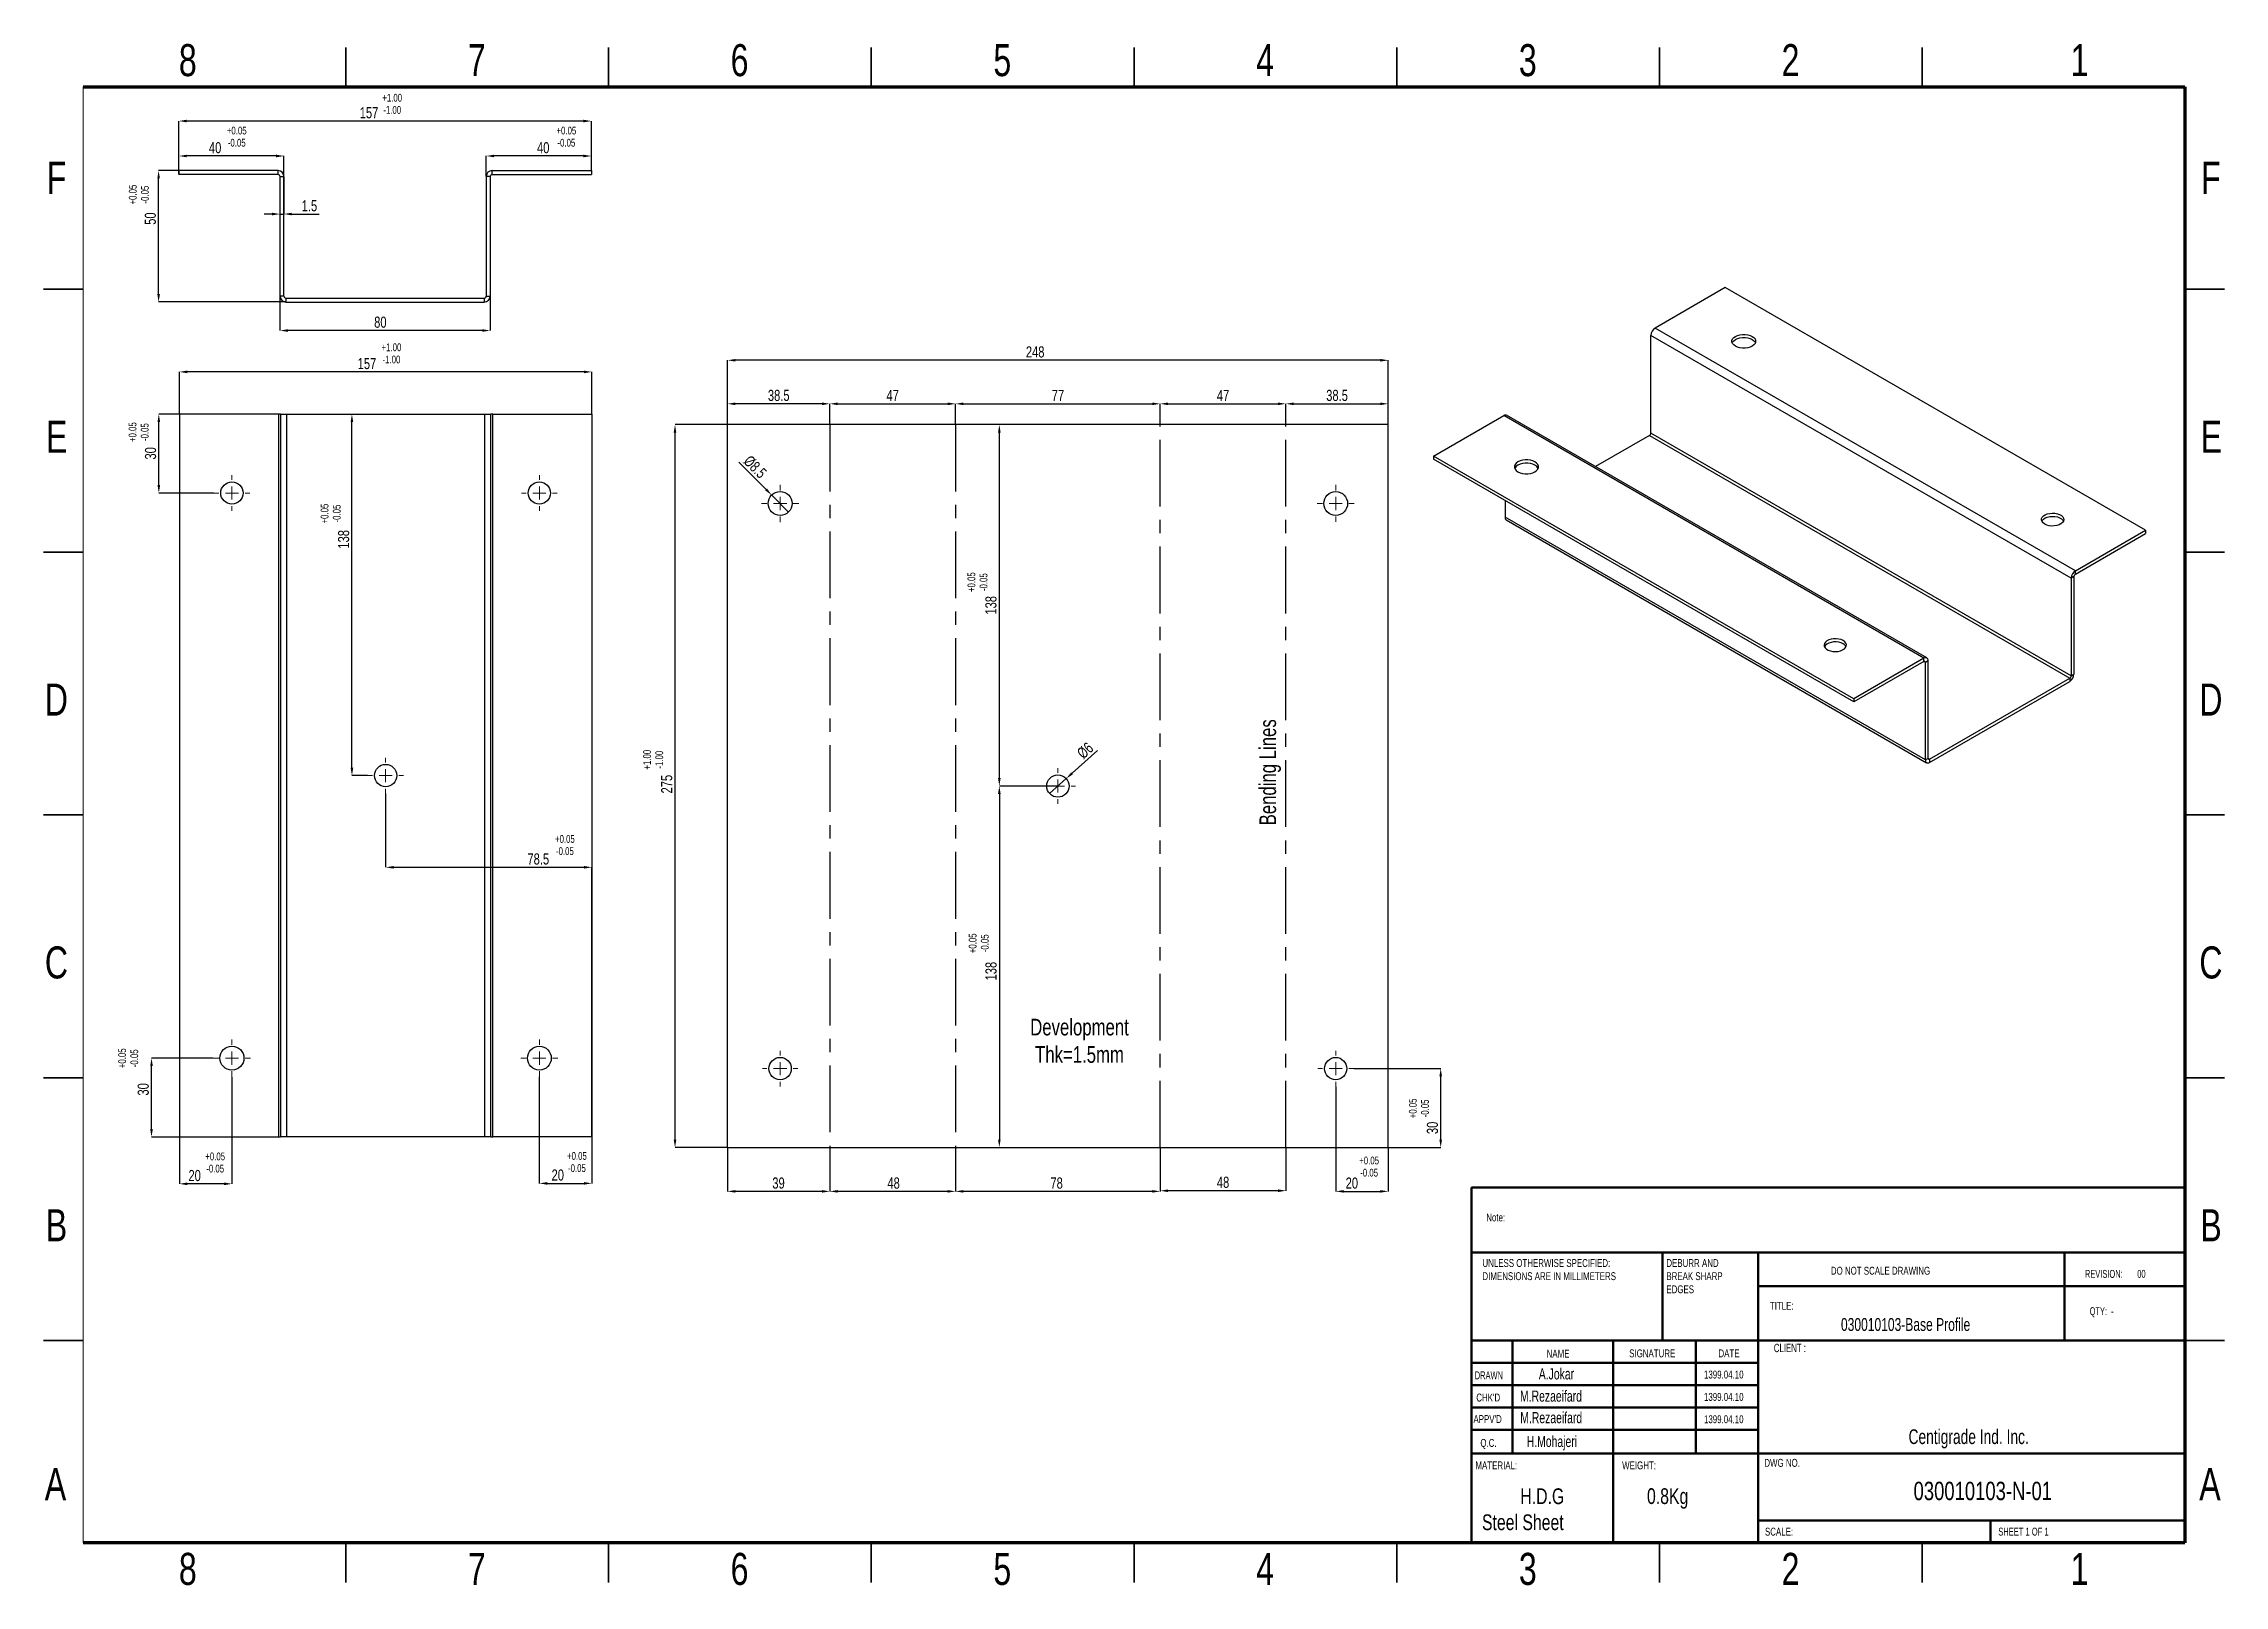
# Model space of a CAD drawing. Header units: millimetres. Extents: x 1784 to 2199, y 531 to 824.
import ezdxf

# ---------------------------------------------------------------- set-up
doc = ezdxf.new("R2010")
doc.units = ezdxf.units.MM
doc.linetypes.add('CENTERX2', pattern=[20.32, 12.7, -2.54, 2.54, -2.54])
doc.styles.add('SLDTEXTSTYLE0', font='TXT', dxfattribs={"width": 0.75})
doc.styles.add('SLDTEXTSTYLE1', font='TXT', dxfattribs={"width": 0.686449})
doc.styles.add('SLDTEXTSTYLE2', font='TXT', dxfattribs={"width": 0.652778})
doc.styles.add('SLDTEXTSTYLE3', font='TXT', dxfattribs={"width": 0.692308})
doc.styles.add('SLDTEXTSTYLE4', font='TXT', dxfattribs={"width": 0.7})
doc.styles.add('SLDTEXTSTYLE5', font='TXT', dxfattribs={"width": 0.678571})
doc.dimstyles.new('SLDDIMSTYLE16', dxfattribs={"dimtxt": 2.116667, "dimasz": 1.5, "dimexe": 0, "dimexo": 0.0625, "dimgap": 0.529167, "dimtad": 1, "dimdec": 6, "dimlfac": 2, "dimrnd": 1e-09, "dimzin": 12, "dimdsep": 46, "dimtxsty": 'SLDTEXTSTYLE0', "dimsah": 1, "dimcen": 0.09, "dimadec": 0, "dimazin": 3, "dimtfac": 1, "dimtdec": 1, "dimtmove": 0, "dimatfit": 0, "dimfxl": 1, "dimfrac": 2, "dimtolj": 1, "dimtzin": 12, "dimarcsym": 0})
doc.dimstyles.new('SLDDIMSTYLE17', dxfattribs={"dimtxt": 2.116667, "dimasz": 1.5, "dimexe": 0, "dimexo": 0.0625, "dimgap": 0.529167, "dimtad": 1, "dimdec": 6, "dimlfac": 2, "dimrnd": 1e-09, "dimzin": 12, "dimdsep": 46, "dimtxsty": 'SLDTEXTSTYLE0', "dimsah": 1, "dimcen": 0.09, "dimadec": 0, "dimazin": 3, "dimtfac": 1, "dimtdec": 1, "dimtofl": 0, "dimtmove": 0, "dimatfit": 3, "dimfxl": 1, "dimfrac": 2, "dimtolj": 1, "dimtzin": 12, "dimarcsym": 0})
doc.dimstyles.new('SLDDIMSTYLE18', dxfattribs={"dimtxt": 2.116667, "dimasz": 1.5, "dimexe": 0, "dimexo": 0.0625, "dimgap": 0.529167, "dimtad": 1, "dimdec": 1, "dimlfac": 2, "dimrnd": 1e-09, "dimzin": 12, "dimdsep": 46, "dimtxsty": 'SLDTEXTSTYLE0', "dimblk1": 'NONE', "dimsah": 1, "dimcen": 0, "dimadec": 0, "dimazin": 3, "dimtfac": 1, "dimtdec": 1, "dimtmove": 0, "dimatfit": 3, "dimldrblk": 'NONE', "dimfxl": 1, "dimfrac": 2, "dimtolj": 1, "dimtzin": 12, "dimarcsym": 0})
doc.dimstyles.new('SLDDIMSTYLE19', dxfattribs={"dimtxt": 2.116667, "dimasz": 1.5, "dimexe": 0, "dimexo": 0.0625, "dimgap": 0.529167, "dimtad": 1, "dimdec": 0, "dimlfac": 2, "dimrnd": 1e-09, "dimzin": 12, "dimdsep": 46, "dimtxsty": 'SLDTEXTSTYLE0', "dimblk1": 'NONE', "dimsah": 1, "dimcen": 0, "dimadec": 0, "dimazin": 3, "dimtfac": 1, "dimtdec": 0, "dimtmove": 0, "dimatfit": 3, "dimldrblk": 'NONE', "dimfxl": 1, "dimfrac": 2, "dimtolj": 1, "dimtzin": 12, "dimarcsym": 0})
doc.dimstyles.new('SLDDIMSTYLE8', dxfattribs={"dimtxt": 2.116667, "dimasz": 1.5, "dimexe": 0, "dimexo": 0.0625, "dimgap": 0.529167, "dimtad": 1, "dimdec": 0, "dimlfac": 2, "dimrnd": 1e-09, "dimzin": 12, "dimdsep": 46, "dimtxsty": 'SLDTEXTSTYLE0', "dimsah": 1, "dimcen": 0.09, "dimadec": 0, "dimazin": 3, "dimtfac": 1, "dimtdec": 0, "dimtofl": 0, "dimtmove": 0, "dimatfit": 3, "dimfxl": 1, "dimfrac": 2, "dimtolj": 1, "dimtzin": 12, "dimarcsym": 0})
doc.dimstyles.new('SLDDIMSTYLE9', dxfattribs={"dimtxt": 2.116667, "dimasz": 1.5, "dimexe": 0, "dimexo": 0.0625, "dimgap": 0.529167, "dimtad": 1, "dimdec": 0, "dimlfac": 2, "dimrnd": 1e-09, "dimzin": 12, "dimdsep": 46, "dimtxsty": 'SLDTEXTSTYLE0', "dimsah": 1, "dimcen": 0.09, "dimadec": 0, "dimazin": 3, "dimtfac": 1, "dimtdec": 0, "dimtmove": 0, "dimatfit": 0, "dimfxl": 1, "dimfrac": 2, "dimtolj": 1, "dimtzin": 12, "dimarcsym": 0})

msp = doc.modelspace()

# ---------------------------------------------------------------- texts
at = {"color": 7, "linetype": 'Continuous', "lineweight": 0}
for s, insert, char_height, attachment_point, style in [('8', (1811.9250337, 824.33391755), 6.096, 2, 'SLDTEXTSTYLE0'), ('7', (1866.9250337, 824.33391755), 6.096, 2, 'SLDTEXTSTYLE0'), ('6', (1916.9250337, 824.33391755), 6.096, 2, 'SLDTEXTSTYLE0'), ('5', (1966.9250337, 824.33391755), 6.096, 2, 'SLDTEXTSTYLE0'), ('4', (2016.9250337, 824.33391755), 6.096, 2, 'SLDTEXTSTYLE0'), ('3', (2066.9250337, 824.33391755), 6.096, 2, 'SLDTEXTSTYLE0'), ('2', (2116.9250337, 824.33391755), 6.096, 2, 'SLDTEXTSTYLE0'), ('1', (2171.9250337, 824.33391755), 6.096, 2, 'SLDTEXTSTYLE0'), ('F', (1786.92291705, 801.94591755), 6.096, 2, 'SLDTEXTSTYLE0'), ('F', (2196.92291705, 801.94591755), 6.096, 2, 'SLDTEXTSTYLE0'), ('E', (1786.99700025, 752.69591755), 6.096, 2, 'SLDTEXTSTYLE0'), ('E', (2196.99700025, 752.69591755), 6.096, 2, 'SLDTEXTSTYLE0'), ('D', (1786.91656706, 702.69591755), 6.096, 2, 'SLDTEXTSTYLE0'), ('D', (2196.91656706, 702.69591755), 6.096, 2, 'SLDTEXTSTYLE0'), ('C', (1786.92291703, 652.69591755), 6.096, 2, 'SLDTEXTSTYLE0'), ('C', (2196.92291703, 652.69591755), 6.096, 2, 'SLDTEXTSTYLE0'), ('B', (1786.93985025, 602.69591755), 6.096, 2, 'SLDTEXTSTYLE0'), ('Note:', (2059.01869711, 601.8865262), 1.5, 1, 'SLDTEXTSTYLE0'), ('B', (2196.93985025, 602.69591755), 6.096, 2, 'SLDTEXTSTYLE0'), ('DO NOT SCALE DRAWING', (2124.60105755, 591.75322072), 1.5, 1, 'SLDTEXTSTYLE0'), ('REVISION:       00', (2172.94130695, 591.15500047), 1.5, 1, 'SLDTEXTSTYLE2'), ('TITLE:', (2112.99748538, 585.08586176), 1.5, 1, 'SLDTEXTSTYLE0'), ('030010103-Base Profile', (2126.5202198, 582.00298644), 2.45, 1, 'SLDTEXTSTYLE4'), ('QTY:  -', (2173.86220538, 584.0563487), 1.5, 1, 'SLDTEXTSTYLE5'), ('CLIENT :', (2113.74593218, 577.10549603), 1.5875, 1, 'SLDTEXTSTYLE4'), ('NAME', (2070.50865624, 575.97170978), 1.5, 1, 'SLDTEXTSTYLE0'), ('SIGNATURE', (2086.22000459, 576.03198353), 1.5, 1, 'SLDTEXTSTYLE0'), ('DATE', (2103.20424279, 576.03198353), 1.5, 1, 'SLDTEXTSTYLE0'), ('DRAWN', (2056.82977992, 571.85500847), 1.5, 1, 'SLDTEXTSTYLE1'), ('A.Jokar', (2069.01965515, 572.43943977), 2.116666667, 1, 'SLDTEXTSTYLE4'), ('1399.04.10', (2100.45502419, 572.00104221), 1.5, 1, 'SLDTEXTSTYLE0'), ("CHK'D", (2057.12563922, 567.63208017), 1.5, 1, 'SLDTEXTSTYLE0'), ('M.Rezaeifard', (2065.44355306, 568.21651147), 2.1166666667, 1, 'SLDTEXTSTYLE4'), ('1399.04.10', (2100.45502419, 567.75104221), 1.5, 1, 'SLDTEXTSTYLE0'), ("APPV'D", (2056.58813943, 563.53609377), 1.5, 1, 'SLDTEXTSTYLE0'), ('M.Rezaeifard', (2065.48795748, 564.12052508), 2.1166666667, 1, 'SLDTEXTSTYLE4'), ('1399.04.10', (2100.45502419, 563.50104221), 1.5, 1, 'SLDTEXTSTYLE0'), ('Centigrade Ind. Inc.', (2139.38729776, 560.83100708), 2.8, 1, 'SLDTEXTSTYLE4'), ('Q.C.', (2057.90181114, 558.99586298), 1.5, 1, 'SLDTEXTSTYLE0'), ('H.Mohajeri', (2066.72071983, 559.58029428), 2.116666667, 1, 'SLDTEXTSTYLE4'), ('A', (1786.74300037, 553.44591755), 6.096, 2, 'SLDTEXTSTYLE0'), ('MATERIAL:', (2056.96165466, 554.72488928), 1.5, 1, 'SLDTEXTSTYLE0'), ('WEIGHT:', (2084.88002362, 554.72347347), 1.4986, 1, 'SLDTEXTSTYLE0'), ('DWG NO.', (2111.93941924, 555.20628344), 1.5, 1, 'SLDTEXTSTYLE0'), ('A', (2196.74300037, 553.44591755), 6.096, 2, 'SLDTEXTSTYLE0'), ('H.D.G', (2065.51039995, 549.6068264), 2.9972, 1, 'SLDTEXTSTYLE0'), ('0.8Kg', (2089.61265454, 549.62623028), 2.9972, 1, 'SLDTEXTSTYLE0'), ('030010103-N-01', (2140.33635933, 550.86026996), 3.5, 1, 'SLDTEXTSTYLE0'), ('Steel Sheet', (2058.21130014, 544.6540593), 2.9972, 1, 'SLDTEXTSTYLE0'), ('SCALE:', (2112.06038314, 542.12031442), 1.5, 1, 'SLDTEXTSTYLE0'), ('SHEET 1 OF 1 ', (2156.46471145, 542.12031442), 1.5, 1, 'SLDTEXTSTYLE3'), ('8', (1811.9250337, 537.33391755), 6.096, 2, 'SLDTEXTSTYLE0'), ('7', (1866.9250337, 537.33391755), 6.096, 2, 'SLDTEXTSTYLE0'), ('6', (1916.9250337, 537.33391755), 6.096, 2, 'SLDTEXTSTYLE0'), ('5', (1966.9250337, 537.33391755), 6.096, 2, 'SLDTEXTSTYLE0'), ('4', (2016.9250337, 537.33391755), 6.096, 2, 'SLDTEXTSTYLE0'), ('3', (2066.9250337, 537.33391755), 6.096, 2, 'SLDTEXTSTYLE0'), ('2', (2116.9250337, 537.33391755), 6.096, 2, 'SLDTEXTSTYLE0'), ('1', (2171.9250337, 537.33391755), 6.096, 2, 'SLDTEXTSTYLE0')]:
    msp.add_mtext(s, dxfattribs=dict(at, insert=insert, char_height=char_height, attachment_point=attachment_point, style=style))
at = {"color": 7, "linetype": 'Continuous', "lineweight": 18, "attachment_point": 2, "style": 'SLDTEXTSTYLE0'}
for s, insert, char_height in [('\\A1;+1.00', (1850.82595611, 814.87182571), 1.481666667), ('\\A1;-1.00', (1850.82595611, 812.55837911), 1.481666667), ('\\A1;+0.05', (1821.23699539, 808.630309), 1.481666667), ('\\A1;-0.05', (1821.23699539, 806.31686241), 1.481666667), ('\\A1;+0.05', (1883.96721038, 808.630309), 1.481666667), ('\\A1;-0.05', (1883.96721038, 806.31686241), 1.481666667), ('\\A1;+1.00', (1850.6846898, 767.40492004), 1.481666667), ('\\A1;-1.00', (1850.6846898, 765.09147345), 1.481666667), ('\\A1;+0.05', (1883.68845978, 673.87837814), 1.481666667), ('\\A1;-0.05', (1883.68845978, 671.56493154), 1.481666667), ('\\A1;Development ', (1981.61856566, 638.93780782), 3.175), ('\\A1;Thk=1.5mm', (1981.61856566, 633.72507748), 3.175), ('\\A1;+0.05', (1817.13701492, 613.48796643), 1.481666667), ('\\A1;-0.05', (1817.13701492, 611.17451983), 1.481666667), ('\\A1;+0.05', (1885.97688634, 613.57998824), 1.481666667), ('\\A1;-0.05', (1885.97688634, 611.26654165), 1.481666667), ('\\A1;+0.05', (2036.72935654, 612.71259024), 1.481666667), ('\\A1;-0.05', (2036.72935654, 610.39914365), 1.481666667)]:
    msp.add_mtext(s, dxfattribs=dict(at, insert=insert, char_height=char_height))
at = {"color": 7, "linetype": 'Continuous', "lineweight": 18, "attachment_point": 2, "rotation": 90, "style": 'SLDTEXTSTYLE0'}
for s, insert, char_height in [('\\A1;+0.05', (1800.70654452, 795.70522229), 1.481666667), ('\\A1;-0.05', (1803.01999111, 795.70522229), 1.481666667), ('\\A1;+0.05', (1800.66870964, 750.52160698), 1.481666667), ('\\A1;-0.05', (1802.98215623, 750.52160698), 1.481666667), ('\\A1;+0.05', (1837.21205862, 735.03081648), 1.481666667), ('\\A1;-0.05', (1839.52550521, 735.03081648), 1.481666667), ('\\A1;+0.05', (1960.29996685, 721.98143612), 1.481666667), ('\\A1;-0.05', (1962.61341344, 721.98143612), 1.481666667), ('\\A1;Bending Lines', (2015.84529024, 685.81312179), 3.175), ('\\A1;+1.00', (1898.58347685, 688.2126135), 1.481666667), ('\\A1;-1.00', (1900.89692344, 688.2126135), 1.481666667), ('\\A1;+0.05', (1960.53852918, 653.28564838), 1.481666667), ('\\A1;-0.05', (1962.85197577, 653.28564838), 1.481666667), ('\\A1;+0.05', (1798.68413358, 631.41483342), 1.481666667), ('\\A1;-0.05', (1800.99758017, 631.41483342), 1.481666667), ('\\A1;+0.05', (2044.30612777, 621.8795907), 1.481666667), ('\\A1;-0.05', (2046.61957436, 621.8795907), 1.481666667)]:
    msp.add_mtext(s, dxfattribs=dict(at, insert=insert, char_height=char_height))

# ---------------------------------------------------------------- blocks, each defined once
blk = doc.blocks.new('*D37')
at = {"color": 0, "linetype": 'Continuous', "lineweight": -2, "transparency": 16777216}
for p, q in [((1810.22, 799.59), (1810.22, 809.7)), ((1887.22, 809.7), (1811.72, 809.7)), ((1888.72, 800.34), (1888.72, 809.7))]:
    blk.add_line(p, q, dxfattribs=at)
at = {"color": 0, "linetype": 'Continuous', "transparency": 16777216}
for points in [[(1811.72, 809.95), (1811.72, 809.45), (1810.22, 809.7)], [(1887.22, 809.95), (1887.22, 809.45), (1888.72, 809.7)]]:
    blk.add_solid(points, dxfattribs=at)
at = {"layer": 'Defpoints', "color": 0, "linetype": 'Continuous', "transparency": 16777216}
for p in [(1810.22, 809.7), (1810.22, 799.53), (1888.72, 800.28)]:
    blk.add_point(p, dxfattribs=at)
at = {"color": 0, "linetype": 'Continuous', "lineweight": 18, "transparency": 16777216, "insert": (1846.41, 812.34), "char_height": 2.117, "attachment_point": 2, "style": 'SLDTEXTSTYLE0'}
blk.add_mtext('\\A1;157', dxfattribs=at)
blk = doc.blocks.new('*D38')
at = {"color": 0, "linetype": 'Continuous', "lineweight": -2, "transparency": 16777216}
for p, q in [((1810.22, 800.34), (1810.22, 803.05)), ((1828.72, 803.05), (1811.72, 803.05)), ((1830.22, 799.22), (1830.22, 803.05))]:
    blk.add_line(p, q, dxfattribs=at)
at = {"color": 0, "linetype": 'Continuous', "transparency": 16777216}
for points in [[(1811.72, 803.3), (1811.72, 802.8), (1810.22, 803.05)], [(1828.72, 803.3), (1828.72, 802.8), (1830.22, 803.05)]]:
    blk.add_solid(points, dxfattribs=at)
at = {"layer": 'Defpoints', "color": 0, "linetype": 'Continuous', "transparency": 16777216}
for p in [(1810.22, 803.05), (1810.22, 800.28), (1830.22, 799.16)]:
    blk.add_point(p, dxfattribs=at)
at = {"color": 0, "linetype": 'Continuous', "lineweight": 18, "transparency": 16777216, "insert": (1817.12, 805.69), "char_height": 2.117, "attachment_point": 2, "style": 'SLDTEXTSTYLE0'}
blk.add_mtext('\\A1;40', dxfattribs=at)
blk = doc.blocks.new('*D39')
at = {"color": 0, "linetype": 'Continuous', "lineweight": -2, "transparency": 16777216}
for p, q in [((1868.72, 799.22), (1868.72, 803.05)), ((1887.22, 803.05), (1870.22, 803.05)), ((1888.72, 800.34), (1888.72, 803.05))]:
    blk.add_line(p, q, dxfattribs=at)
at = {"color": 0, "linetype": 'Continuous', "transparency": 16777216}
for points in [[(1870.22, 803.3), (1870.22, 802.8), (1868.72, 803.05)], [(1887.22, 803.3), (1887.22, 802.8), (1888.72, 803.05)]]:
    blk.add_solid(points, dxfattribs=at)
at = {"layer": 'Defpoints', "color": 0, "linetype": 'Continuous', "transparency": 16777216}
for p in [(1868.72, 803.05), (1868.72, 799.16), (1888.72, 800.28)]:
    blk.add_point(p, dxfattribs=at)
at = {"color": 0, "linetype": 'Continuous', "lineweight": 18, "transparency": 16777216, "insert": (1879.56, 805.69), "char_height": 2.117, "attachment_point": 2, "style": 'SLDTEXTSTYLE0'}
blk.add_mtext('\\A1;40', dxfattribs=at)
blk = doc.blocks.new('*D40')
at = {"color": 0, "linetype": 'Continuous', "lineweight": -2, "transparency": 16777216}
for p, q in [((1829.47, 776.33), (1829.47, 769.85)), ((1869.47, 776.33), (1869.47, 769.85)), ((1867.97, 769.85), (1830.97, 769.85))]:
    blk.add_line(p, q, dxfattribs=at)
at = {"color": 0, "linetype": 'Continuous', "transparency": 16777216}
for points in [[(1830.97, 770.1), (1830.97, 769.6), (1829.47, 769.85)], [(1867.97, 770.1), (1867.97, 769.6), (1869.47, 769.85)]]:
    blk.add_solid(points, dxfattribs=at)
at = {"layer": 'Defpoints', "color": 0, "linetype": 'Continuous', "transparency": 16777216}
for p in [(1829.47, 776.4), (1869.47, 776.4), (1829.47, 769.85)]:
    blk.add_point(p, dxfattribs=at)
at = {"color": 0, "linetype": 'Continuous', "lineweight": 18, "transparency": 16777216, "insert": (1848.57, 772.5), "char_height": 2.117, "attachment_point": 2, "style": 'SLDTEXTSTYLE0'}
blk.add_mtext('\\A1;80', dxfattribs=at)
blk = doc.blocks.new('*D41')
at = {"color": 0, "linetype": 'Continuous', "lineweight": -2, "transparency": 16777216}
for p, q in [((1810.16, 800.28), (1806.37, 800.28)), ((1806.37, 776.78), (1806.37, 798.78)), ((1830.53, 775.28), (1806.37, 775.28))]:
    blk.add_line(p, q, dxfattribs=at)
at = {"color": 0, "linetype": 'Continuous', "transparency": 16777216}
for points in [[(1806.12, 798.78), (1806.62, 798.78), (1806.37, 800.28)], [(1806.12, 776.78), (1806.62, 776.78), (1806.37, 775.28)]]:
    blk.add_solid(points, dxfattribs=at)
at = {"layer": 'Defpoints', "color": 0, "linetype": 'Continuous', "transparency": 16777216}
for p in [(1806.37, 800.28), (1810.22, 800.28), (1830.59, 775.28)]:
    blk.add_point(p, dxfattribs=at)
at = {"color": 0, "linetype": 'Continuous', "lineweight": 18, "transparency": 16777216, "insert": (1803.73, 791.14), "char_height": 2.117, "attachment_point": 2, "rotation": 90, "style": 'SLDTEXTSTYLE0'}
blk.add_mtext('\\A1;50', dxfattribs=at)
blk = doc.blocks.new('*D42')
at = {"color": 0, "linetype": 'Continuous', "lineweight": -2, "transparency": 16777216}
for p, q in [((1829.47, 799.1), (1829.47, 792.01)), ((1830.22, 799.1), (1830.22, 792.01)), ((1827.97, 792.01), (1826.47, 792.01)), ((1829.47, 792.01), (1830.22, 792.01)), ((1831.72, 792.01), (1836.93, 792.01))]:
    blk.add_line(p, q, dxfattribs=at)
at = {"color": 0, "linetype": 'Continuous', "transparency": 16777216}
for points in [[(1827.97, 792.26), (1827.97, 791.76), (1829.47, 792.01)], [(1831.72, 792.26), (1831.72, 791.76), (1830.22, 792.01)]]:
    blk.add_solid(points, dxfattribs=at)
at = {"layer": 'Defpoints', "color": 0, "linetype": 'Continuous', "transparency": 16777216}
for p in [(1829.47, 799.16), (1830.22, 799.16), (1829.47, 792.01)]:
    blk.add_point(p, dxfattribs=at)
at = {"color": 0, "linetype": 'Continuous', "lineweight": 18, "transparency": 16777216, "insert": (1835.07, 794.65), "char_height": 2.117, "attachment_point": 2, "style": 'SLDTEXTSTYLE0'}
blk.add_mtext('\\A1;1.5', dxfattribs=at)
blk = doc.blocks.new('*D43')
at = {"color": 0, "linetype": 'Continuous', "lineweight": -2, "transparency": 16777216}
for p, q in [((1810.32, 754.01), (1810.32, 761.98)), ((1887.32, 761.98), (1811.82, 761.98)), ((1888.82, 754.01), (1888.82, 761.98))]:
    blk.add_line(p, q, dxfattribs=at)
at = {"color": 0, "linetype": 'Continuous', "transparency": 16777216}
for points in [[(1811.82, 762.23), (1811.82, 761.73), (1810.32, 761.98)], [(1887.32, 762.23), (1887.32, 761.73), (1888.82, 761.98)]]:
    blk.add_solid(points, dxfattribs=at)
at = {"layer": 'Defpoints', "color": 0, "linetype": 'Continuous', "transparency": 16777216}
for p in [(1810.32, 761.98), (1810.32, 753.94), (1888.82, 753.94)]:
    blk.add_point(p, dxfattribs=at)
at = {"color": 0, "linetype": 'Continuous', "lineweight": 18, "transparency": 16777216, "insert": (1846.02, 764.63), "char_height": 2.117, "attachment_point": 2, "style": 'SLDTEXTSTYLE0'}
blk.add_mtext('\\A1;157', dxfattribs=at)
blk = doc.blocks.new('*D44')
at = {"color": 0, "linetype": 'Continuous', "lineweight": -2, "transparency": 16777216}
for p, q in [((1810.26, 753.94), (1806.41, 753.94)), ((1806.41, 740.44), (1806.41, 752.44)), ((1816.89, 738.94), (1806.41, 738.94))]:
    blk.add_line(p, q, dxfattribs=at)
at = {"color": 0, "linetype": 'Continuous', "transparency": 16777216}
for points in [[(1806.16, 752.44), (1806.66, 752.44), (1806.41, 753.94)], [(1806.16, 740.44), (1806.66, 740.44), (1806.41, 738.94)]]:
    blk.add_solid(points, dxfattribs=at)
at = {"layer": 'Defpoints', "color": 0, "linetype": 'Continuous', "transparency": 16777216}
for p in [(1806.41, 753.94), (1810.32, 753.94), (1816.95, 738.94)]:
    blk.add_point(p, dxfattribs=at)
at = {"color": 0, "linetype": 'Continuous', "lineweight": 18, "transparency": 16777216, "insert": (1803.77, 746.49), "char_height": 2.117, "attachment_point": 2, "rotation": 90, "style": 'SLDTEXTSTYLE0'}
blk.add_mtext('\\A1;30', dxfattribs=at)
blk = doc.blocks.new('*D45')
at = {"color": 0, "linetype": 'Continuous', "lineweight": -2, "transparency": 16777216}
for p, q in [((1816.72, 631.44), (1805.02, 631.44)), ((1805.02, 617.94), (1805.02, 629.94)), ((1810.26, 616.44), (1805.02, 616.44))]:
    blk.add_line(p, q, dxfattribs=at)
at = {"color": 0, "linetype": 'Continuous', "transparency": 16777216}
for points in [[(1804.77, 629.94), (1805.27, 629.94), (1805.02, 631.44)], [(1804.77, 617.94), (1805.27, 617.94), (1805.02, 616.44)]]:
    blk.add_solid(points, dxfattribs=at)
at = {"layer": 'Defpoints', "color": 0, "linetype": 'Continuous', "transparency": 16777216}
for p in [(1805.02, 631.44), (1816.78, 631.44), (1810.32, 616.44)]:
    blk.add_point(p, dxfattribs=at)
at = {"color": 0, "linetype": 'Continuous', "lineweight": 18, "transparency": 16777216, "insert": (1802.38, 625.5), "char_height": 2.117, "attachment_point": 2, "rotation": 90, "style": 'SLDTEXTSTYLE0'}
blk.add_mtext('\\A1;30', dxfattribs=at)
blk = doc.blocks.new('*D46')
at = {"color": 0, "linetype": 'Continuous', "lineweight": -2, "transparency": 16777216}
for p, q in [((1820.32, 627.84), (1820.32, 607.53)), ((1810.32, 616.38), (1810.32, 607.53)), ((1818.82, 607.53), (1811.82, 607.53))]:
    blk.add_line(p, q, dxfattribs=at)
at = {"color": 0, "linetype": 'Continuous', "transparency": 16777216}
for points in [[(1811.82, 607.78), (1811.82, 607.28), (1810.32, 607.53)], [(1818.82, 607.78), (1818.82, 607.28), (1820.32, 607.53)]]:
    blk.add_solid(points, dxfattribs=at)
at = {"layer": 'Defpoints', "color": 0, "linetype": 'Continuous', "transparency": 16777216}
for p in [(1820.32, 627.9), (1810.32, 616.44), (1810.32, 607.53)]:
    blk.add_point(p, dxfattribs=at)
at = {"color": 0, "linetype": 'Continuous', "lineweight": 18, "transparency": 16777216, "insert": (1813.23, 610.17), "char_height": 2.117, "attachment_point": 2, "style": 'SLDTEXTSTYLE0'}
blk.add_mtext('\\A1;20', dxfattribs=at)
blk = doc.blocks.new('*D47')
at = {"color": 0, "linetype": 'Continuous', "lineweight": -2, "transparency": 16777216}
for p, q in [((1878.82, 627.86), (1878.82, 607.62)), ((1888.82, 616.38), (1888.82, 607.62)), ((1880.32, 607.62), (1887.32, 607.62))]:
    blk.add_line(p, q, dxfattribs=at)
at = {"color": 0, "linetype": 'Continuous', "transparency": 16777216}
for points in [[(1880.32, 607.87), (1880.32, 607.37), (1878.82, 607.62)], [(1887.32, 607.87), (1887.32, 607.37), (1888.82, 607.62)]]:
    blk.add_solid(points, dxfattribs=at)
at = {"layer": 'Defpoints', "color": 0, "linetype": 'Continuous', "transparency": 16777216}
for p in [(1878.82, 627.93), (1888.82, 616.44), (1888.82, 607.62)]:
    blk.add_point(p, dxfattribs=at)
at = {"color": 0, "linetype": 'Continuous', "lineweight": 18, "transparency": 16777216, "insert": (1882.33, 610.27), "char_height": 2.117, "attachment_point": 2, "style": 'SLDTEXTSTYLE0'}
blk.add_mtext('\\A1;20', dxfattribs=at)
blk = doc.blocks.new('*D48')
at = {"color": 0, "linetype": 'Continuous', "lineweight": -2, "transparency": 16777216}
for p, q in [((1849.57, 681.76), (1849.57, 667.74)), ((1851.07, 667.74), (1887.32, 667.74)), ((1888.82, 616.51), (1888.82, 667.74))]:
    blk.add_line(p, q, dxfattribs=at)
at = {"color": 0, "linetype": 'Continuous', "transparency": 16777216}
for points in [[(1851.07, 667.99), (1851.07, 667.49), (1849.57, 667.74)], [(1887.32, 667.99), (1887.32, 667.49), (1888.82, 667.74)]]:
    blk.add_solid(points, dxfattribs=at)
at = {"layer": 'Defpoints', "color": 0, "linetype": 'Continuous', "transparency": 16777216}
for p in [(1849.57, 681.82), (1888.82, 667.74), (1888.82, 616.44)]:
    blk.add_point(p, dxfattribs=at)
at = {"color": 0, "linetype": 'Continuous', "lineweight": 18, "transparency": 16777216, "insert": (1878.62, 670.39), "char_height": 2.117, "attachment_point": 2, "style": 'SLDTEXTSTYLE0'}
blk.add_mtext('\\A1;78.5', dxfattribs=at)
blk = doc.blocks.new('*D49')
at = {"color": 0, "linetype": 'Continuous', "lineweight": -2, "transparency": 16777216}
for p, q in [((1829.64, 753.94), (1843.16, 753.94)), ((1843.16, 686.69), (1843.16, 752.44)), ((1846.14, 685.19), (1843.16, 685.19))]:
    blk.add_line(p, q, dxfattribs=at)
at = {"color": 0, "linetype": 'Continuous', "transparency": 16777216}
for points in [[(1842.91, 752.44), (1843.41, 752.44), (1843.16, 753.94)], [(1842.91, 686.69), (1843.41, 686.69), (1843.16, 685.19)]]:
    blk.add_solid(points, dxfattribs=at)
at = {"layer": 'Defpoints', "color": 0, "linetype": 'Continuous', "transparency": 16777216}
for p in [(1829.57, 753.94), (1843.16, 753.94), (1846.2, 685.19)]:
    blk.add_point(p, dxfattribs=at)
at = {"color": 0, "linetype": 'Continuous', "lineweight": 18, "transparency": 16777216, "insert": (1840.51, 730.13), "char_height": 2.117, "attachment_point": 2, "rotation": 90, "style": 'SLDTEXTSTYLE0'}
blk.add_mtext('\\A1;138', dxfattribs=at)
blk = doc.blocks.new('SW_CENTERMARKSYMBOL_18')
at = {"color": 0, "linetype": 'Continuous', "lineweight": 0}
for p, q in [((-2.5, 0), (-3.52, 0)), ((0, 0), (-1.25, 0)), ((0, 2.5), (0, 3.52)), ((0, 0), (0, 1.25)), ((0, 0), (0, -1.25)), ((0, 0), (1.25, 0)), ((2.5, 0), (3.52, 0)), ((0, -2.5), (0, -3.52))]:
    blk.add_line(p, q, dxfattribs=at)
blk = doc.blocks.new('SW_CENTERMARKSYMBOL_19')
at = {"color": 0, "linetype": 'Continuous', "lineweight": 0}
for p, q in [((-2.5, 0), (-3.375, 0)), ((0, 0), (-1.25, 0)), ((0, 2.5), (0, 3.375)), ((0, 0), (0, 1.25)), ((0, 0), (0, -1.25)), ((0, 0), (1.25, 0)), ((2.5, 0), (3.375, 0)), ((0, -2.5), (0, -3.375))]:
    blk.add_line(p, q, dxfattribs=at)
blk = doc.blocks.new('SW_CENTERMARKSYMBOL_20')
at = {"color": 0, "linetype": 'Continuous', "lineweight": 0}
for p, q in [((-2.5, 0), (-3.54, 0)), ((0, 0), (-1.25, 0)), ((0, 2.5), (0, 3.54)), ((0, 0), (0, 1.25)), ((0, 0), (0, -1.25)), ((0, 0), (1.25, 0)), ((2.5, 0), (3.54, 0)), ((0, -2.5), (0, -3.54))]:
    blk.add_line(p, q, dxfattribs=at)
blk = doc.blocks.new('SW_CENTERMARKSYMBOL_21')
at = {"color": 0, "linetype": 'Continuous', "lineweight": 0}
for p, q in [((-2.5, 0), (-3.375, 0)), ((0, 0), (-1.25, 0)), ((0, 2.5), (0, 3.375)), ((0, 0), (0, 1.25)), ((0, 0), (0, -1.25)), ((0, 0), (1.25, 0)), ((2.5, 0), (3.375, 0)), ((0, -2.5), (0, -3.375))]:
    blk.add_line(p, q, dxfattribs=at)
blk = doc.blocks.new('SW_CENTERMARKSYMBOL_22')
at = {"color": 0, "linetype": 'Continuous', "lineweight": 0}
for p, q in [((-2.5, 0), (-3.375, 0)), ((0, 0), (-1.25, 0)), ((0, 2.5), (0, 3.375)), ((0, 0), (0, 1.25)), ((0, 0), (0, -1.25)), ((0, 0), (1.25, 0)), ((2.5, 0), (3.375, 0)), ((0, -2.5), (0, -3.375))]:
    blk.add_line(p, q, dxfattribs=at)
blk = doc.blocks.new('*D50')
at = {"color": 0, "linetype": 'Continuous', "lineweight": -2, "transparency": 16777216}
for p, q in [((1914.58, 751.95), (1904.64, 751.95)), ((1904.64, 615.95), (1904.64, 750.45)), ((1914.58, 614.45), (1904.64, 614.45))]:
    blk.add_line(p, q, dxfattribs=at)
at = {"color": 0, "linetype": 'Continuous', "transparency": 16777216}
for points in [[(1904.39, 750.45), (1904.89, 750.45), (1904.64, 751.95)], [(1904.39, 615.95), (1904.89, 615.95), (1904.64, 614.45)]]:
    blk.add_solid(points, dxfattribs=at)
at = {"layer": 'Defpoints', "color": 0, "linetype": 'Continuous', "transparency": 16777216}
for p in [(1904.64, 751.95), (1914.64, 751.95), (1914.64, 614.45)]:
    blk.add_point(p, dxfattribs=at)
at = {"color": 0, "linetype": 'Continuous', "lineweight": 18, "transparency": 16777216, "insert": (1902, 683.56), "char_height": 2.117, "attachment_point": 2, "rotation": 90, "style": 'SLDTEXTSTYLE0'}
blk.add_mtext('\\A1;275', dxfattribs=at)
blk = doc.blocks.new('*D51')
at = {"color": 0, "linetype": 'Continuous', "lineweight": -2, "transparency": 16777216}
for p, q in [((1914.64, 752.01), (1914.64, 764.19)), ((2038.87, 764.19), (1916.14, 764.19)), ((2040.37, 752.01), (2040.37, 764.19))]:
    blk.add_line(p, q, dxfattribs=at)
at = {"color": 0, "linetype": 'Continuous', "transparency": 16777216}
for points in [[(1916.14, 764.44), (1916.14, 763.94), (1914.64, 764.19)], [(2038.87, 764.44), (2038.87, 763.94), (2040.37, 764.19)]]:
    blk.add_solid(points, dxfattribs=at)
at = {"layer": 'Defpoints', "color": 0, "linetype": 'Continuous', "transparency": 16777216}
for p in [(1914.64, 764.19), (1914.64, 751.95), (2040.37, 751.95)]:
    blk.add_point(p, dxfattribs=at)
at = {"color": 0, "linetype": 'Continuous', "lineweight": 18, "transparency": 16777216, "insert": (1973.18, 766.84), "char_height": 2.117, "attachment_point": 2, "style": 'SLDTEXTSTYLE0'}
blk.add_mtext('\\A1;248', dxfattribs=at)
blk = doc.blocks.new('*D52')
at = {"color": 0, "linetype": 'Continuous', "lineweight": -2, "transparency": 16777216}
for p, q in [((1974.07, 683.2), (1966.36, 683.2)), ((1966.36, 681.7), (1966.36, 615.95)), ((1914.71, 614.45), (1966.36, 614.45))]:
    blk.add_line(p, q, dxfattribs=at)
at = {"color": 0, "linetype": 'Continuous', "transparency": 16777216}
for points in [[(1966.11, 681.7), (1966.61, 681.7), (1966.36, 683.2)], [(1966.11, 615.95), (1966.61, 615.95), (1966.36, 614.45)]]:
    blk.add_solid(points, dxfattribs=at)
at = {"layer": 'Defpoints', "color": 0, "linetype": 'Continuous', "transparency": 16777216}
for p in [(1974.13, 683.2), (1914.64, 614.45), (1966.36, 614.45)]:
    blk.add_point(p, dxfattribs=at)
at = {"color": 0, "linetype": 'Continuous', "lineweight": 18, "transparency": 16777216, "insert": (1963.71, 647.99), "char_height": 2.117, "attachment_point": 2, "rotation": 90, "style": 'SLDTEXTSTYLE0'}
blk.add_mtext('\\A1;138', dxfattribs=at)
blk = doc.blocks.new('*D53')
at = {"color": 0, "linetype": 'Continuous', "lineweight": -2, "transparency": 16777216}
for p, q in [((2030.37, 626.01), (2030.37, 606.1)), ((2040.37, 614.39), (2040.37, 606.1)), ((2031.87, 606.1), (2038.87, 606.1))]:
    blk.add_line(p, q, dxfattribs=at)
at = {"color": 0, "linetype": 'Continuous', "transparency": 16777216}
for points in [[(2031.87, 606.35), (2031.87, 605.85), (2030.37, 606.1)], [(2038.87, 606.35), (2038.87, 605.85), (2040.37, 606.1)]]:
    blk.add_solid(points, dxfattribs=at)
at = {"layer": 'Defpoints', "color": 0, "linetype": 'Continuous', "transparency": 16777216}
for p in [(2030.37, 626.08), (2040.37, 614.45), (2040.37, 606.1)]:
    blk.add_point(p, dxfattribs=at)
at = {"color": 0, "linetype": 'Continuous', "lineweight": 18, "transparency": 16777216, "insert": (2033.44, 608.74), "char_height": 2.117, "attachment_point": 2, "style": 'SLDTEXTSTYLE0'}
blk.add_mtext('\\A1;20', dxfattribs=at)
blk = doc.blocks.new('*D54')
at = {"color": 0, "linetype": 'Continuous', "lineweight": -2, "transparency": 16777216}
for p, q in [((2033.81, 629.45), (2050.35, 629.45)), ((2050.35, 615.95), (2050.35, 627.95)), ((2040.43, 614.45), (2050.35, 614.45))]:
    blk.add_line(p, q, dxfattribs=at)
at = {"color": 0, "linetype": 'Continuous', "transparency": 16777216}
for points in [[(2050.1, 627.95), (2050.6, 627.95), (2050.35, 629.45)], [(2050.1, 615.95), (2050.6, 615.95), (2050.35, 614.45)]]:
    blk.add_solid(points, dxfattribs=at)
at = {"layer": 'Defpoints', "color": 0, "linetype": 'Continuous', "transparency": 16777216}
for p in [(2033.74, 629.45), (2050.35, 629.45), (2040.37, 614.45)]:
    blk.add_point(p, dxfattribs=at)
at = {"color": 0, "linetype": 'Continuous', "lineweight": 18, "transparency": 16777216, "insert": (2047.71, 618.17), "char_height": 2.117, "attachment_point": 2, "rotation": 90, "style": 'SLDTEXTSTYLE0'}
blk.add_mtext('\\A1;30', dxfattribs=at)
blk = doc.blocks.new('*D55')
at = {"color": 0, "linetype": 'Continuous', "lineweight": -2, "transparency": 16777216}
for p, q in [((1916.79, 744.81), (1921.96, 739.63)), ((1926.26, 735.33), (1923.02, 738.57))]:
    blk.add_line(p, q, dxfattribs=at)
at = {"color": 0, "linetype": 'Continuous', "transparency": 16777216}
blk.add_solid([(1922.14, 739.81), (1921.79, 739.45), (1923.02, 738.57)], dxfattribs=at)
at = {"layer": 'Defpoints', "color": 0, "linetype": 'Continuous', "transparency": 16777216}
for p in [(1923.02, 738.57), (1926.26, 735.33)]:
    blk.add_point(p, dxfattribs=at)
at = {"color": 0, "linetype": 'Continuous', "lineweight": 18, "transparency": 16777216, "insert": (1919.03, 746.3), "char_height": 2.117, "attachment_point": 1, "rotation": 315, "style": 'SLDTEXTSTYLE0'}
blk.add_mtext('\\A1;%%c8.5', dxfattribs=at)
blk = doc.blocks.new('_NONE')
blk = doc.blocks.new('*D56')
at = {"color": 0, "linetype": 'Continuous', "lineweight": -2, "transparency": 16777216}
for p, q in [((1985.05, 689.95), (1980.21, 685.62)), ((1975.92, 681.78), (1979.09, 684.62))]:
    blk.add_line(p, q, dxfattribs=at)
at = {"color": 0, "linetype": 'Continuous', "transparency": 16777216}
blk.add_solid([(1980.04, 685.81), (1980.37, 685.43), (1979.09, 684.62)], dxfattribs=at)
at = {"layer": 'Defpoints', "color": 0, "linetype": 'Continuous', "transparency": 16777216}
for p in [(1975.92, 681.78), (1979.09, 684.62)]:
    blk.add_point(p, dxfattribs=at)
at = {"color": 0, "linetype": 'Continuous', "lineweight": 18, "transparency": 16777216, "insert": (1980.92, 689.81), "char_height": 2.117, "attachment_point": 1, "rotation": 41.842, "style": 'SLDTEXTSTYLE0'}
blk.add_mtext('\\A1;%%c6', dxfattribs=at)
blk = doc.blocks.new('*D57')
at = {"color": 0, "linetype": 'Continuous', "lineweight": -2, "transparency": 16777216}
for p, q in [((1914.64, 614.39), (1914.64, 606.1)), ((1934.11, 614.39), (1934.11, 606.1)), ((1932.61, 606.1), (1916.14, 606.1))]:
    blk.add_line(p, q, dxfattribs=at)
at = {"color": 0, "linetype": 'Continuous', "transparency": 16777216}
for points in [[(1916.14, 606.35), (1916.14, 605.85), (1914.64, 606.1)], [(1932.61, 606.35), (1932.61, 605.85), (1934.11, 606.1)]]:
    blk.add_solid(points, dxfattribs=at)
at = {"layer": 'Defpoints', "color": 0, "linetype": 'Continuous', "transparency": 16777216}
for p in [(1914.64, 614.45), (1934.11, 614.45), (1914.64, 606.1)]:
    blk.add_point(p, dxfattribs=at)
at = {"color": 0, "linetype": 'Continuous', "lineweight": 18, "transparency": 16777216, "insert": (1924.34, 608.74), "char_height": 2.117, "attachment_point": 2, "style": 'SLDTEXTSTYLE0'}
blk.add_mtext('\\A1;39', dxfattribs=at)
blk = doc.blocks.new('*D58')
at = {"color": 0, "linetype": 'Continuous', "lineweight": -2, "transparency": 16777216}
for p, q in [((1934.11, 614.39), (1934.11, 606.1)), ((1958.04, 614.39), (1958.04, 606.1)), ((1956.54, 606.1), (1935.61, 606.1))]:
    blk.add_line(p, q, dxfattribs=at)
at = {"color": 0, "linetype": 'Continuous', "transparency": 16777216}
for points in [[(1935.61, 606.35), (1935.61, 605.85), (1934.11, 606.1)], [(1956.54, 606.35), (1956.54, 605.85), (1958.04, 606.1)]]:
    blk.add_solid(points, dxfattribs=at)
at = {"layer": 'Defpoints', "color": 0, "linetype": 'Continuous', "transparency": 16777216}
for p in [(1934.11, 614.45), (1958.04, 614.45), (1934.11, 606.1)]:
    blk.add_point(p, dxfattribs=at)
at = {"color": 0, "linetype": 'Continuous', "lineweight": 18, "transparency": 16777216, "insert": (1946.24, 608.74), "char_height": 2.117, "attachment_point": 2, "style": 'SLDTEXTSTYLE0'}
blk.add_mtext('\\A1;48', dxfattribs=at)
blk = doc.blocks.new('*D59')
at = {"color": 0, "linetype": 'Continuous', "lineweight": -2, "transparency": 16777216}
for p, q in [((1958.04, 614.39), (1958.04, 606.1)), ((1996.97, 614.39), (1996.97, 606.1)), ((1995.47, 606.1), (1959.54, 606.1))]:
    blk.add_line(p, q, dxfattribs=at)
at = {"color": 0, "linetype": 'Continuous', "transparency": 16777216}
for points in [[(1959.54, 606.35), (1959.54, 605.85), (1958.04, 606.1)], [(1995.47, 606.35), (1995.47, 605.85), (1996.97, 606.1)]]:
    blk.add_solid(points, dxfattribs=at)
at = {"layer": 'Defpoints', "color": 0, "linetype": 'Continuous', "transparency": 16777216}
for p in [(1958.04, 614.45), (1996.97, 614.45), (1958.04, 606.1)]:
    blk.add_point(p, dxfattribs=at)
at = {"color": 0, "linetype": 'Continuous', "lineweight": 18, "transparency": 16777216, "insert": (1977.26, 608.74), "char_height": 2.117, "attachment_point": 2, "style": 'SLDTEXTSTYLE0'}
blk.add_mtext('\\A1;78', dxfattribs=at)
blk = doc.blocks.new('SW_CENTERMARKSYMBOL_23')
at = {"color": 0, "linetype": 'Continuous', "lineweight": 0}
for p, q in [((-2.5, 0), (-3.375, 0)), ((0, 0), (-1.25, 0)), ((0, 2.5), (0, 3.375)), ((0, 0), (0, 1.25)), ((0, 0), (0, -1.25)), ((0, 0), (1.25, 0)), ((2.5, 0), (3.375, 0)), ((0, -2.5), (0, -3.375))]:
    blk.add_line(p, q, dxfattribs=at)
blk = doc.blocks.new('SW_CENTERMARKSYMBOL_24')
at = {"color": 0, "linetype": 'Continuous', "lineweight": 0}
for p, q in [((-2.5, 0), (-3.52, 0)), ((0, 0), (-1.25, 0)), ((0, 2.5), (0, 3.52)), ((0, 0), (0, 1.25)), ((0, 0), (0, -1.25)), ((0, 0), (1.25, 0)), ((2.5, 0), (3.52, 0)), ((0, -2.5), (0, -3.52))]:
    blk.add_line(p, q, dxfattribs=at)
blk = doc.blocks.new('SW_CENTERMARKSYMBOL_25')
at = {"color": 0, "linetype": 'Continuous', "lineweight": 0}
for p, q in [((-2.5, 0), (-3.375, 0)), ((0, 0), (-1.25, 0)), ((0, 2.5), (0, 3.375)), ((0, 0), (0, 1.25)), ((0, 0), (0, -1.25)), ((0, 0), (1.25, 0)), ((2.5, 0), (3.375, 0)), ((0, -2.5), (0, -3.375))]:
    blk.add_line(p, q, dxfattribs=at)
blk = doc.blocks.new('SW_CENTERMARKSYMBOL_26')
at = {"color": 0, "linetype": 'Continuous', "lineweight": 0}
for p, q in [((-2.5, 0), (-3.54, 0)), ((0, 0), (-1.25, 0)), ((0, 2.5), (0, 3.54)), ((0, 0), (0, 1.25)), ((0, 0), (0, -1.25)), ((0, 0), (1.25, 0)), ((2.5, 0), (3.54, 0)), ((0, -2.5), (0, -3.54))]:
    blk.add_line(p, q, dxfattribs=at)
blk = doc.blocks.new('SW_CENTERMARKSYMBOL_27')
at = {"color": 0, "linetype": 'Continuous', "lineweight": 0}
for p, q in [((-2.5, 0), (-3.375, 0)), ((0, 0), (-1.25, 0)), ((0, 2.5), (0, 3.375)), ((0, 0), (0, 1.25)), ((0, 0), (0, -1.25)), ((0, 0), (1.25, 0)), ((2.5, 0), (3.375, 0)), ((0, -2.5), (0, -3.375))]:
    blk.add_line(p, q, dxfattribs=at)
blk = doc.blocks.new('SW_NOTE_62')
at = {"color": 0, "linetype": 'Continuous', "lineweight": 0, "char_height": 1.5, "attachment_point": 1, "style": 'SLDTEXTSTYLE0'}
for s, insert in [('UNLESS OTHERWISE SPECIFIED:', (0, 1.93)), ('DIMENSIONS ARE IN MILLIMETERS', (0, -0.57))]:
    blk.add_mtext(s, dxfattribs=dict(at, insert=insert))
blk = doc.blocks.new('SW_NOTE_63')
at = {"color": 0, "linetype": 'Continuous', "lineweight": 0, "char_height": 1.5, "attachment_point": 1, "style": 'SLDTEXTSTYLE0'}
for s, insert in [('DEBURR AND', (0, 1.93)), ('BREAK SHARP', (0, -0.57)), ('EDGES', (0, -3.07))]:
    blk.add_mtext(s, dxfattribs=dict(at, insert=insert))
blk = doc.blocks.new('*D62')
at = {"color": 0, "linetype": 'Continuous', "lineweight": -2, "transparency": 16777216}
for p, q in [((1996.97, 614.39), (1996.97, 606.22)), ((2020.9, 614.39), (2020.9, 606.22)), ((2019.4, 606.22), (1998.47, 606.22))]:
    blk.add_line(p, q, dxfattribs=at)
at = {"color": 0, "linetype": 'Continuous', "transparency": 16777216}
for points in [[(1998.47, 606.47), (1998.47, 605.97), (1996.97, 606.22)], [(2019.4, 606.47), (2019.4, 605.97), (2020.9, 606.22)]]:
    blk.add_solid(points, dxfattribs=at)
at = {"layer": 'Defpoints', "color": 0, "linetype": 'Continuous', "transparency": 16777216}
for p in [(1996.97, 614.45), (2020.9, 614.45), (1996.97, 606.22)]:
    blk.add_point(p, dxfattribs=at)
at = {"color": 0, "linetype": 'Continuous', "lineweight": 18, "transparency": 16777216, "insert": (2008.94, 607.81), "char_height": 2.117, "attachment_point": 5, "style": 'SLDTEXTSTYLE0'}
blk.add_mtext('\\A1;48', dxfattribs=at)
blk = doc.blocks.new('*D63')
at = {"color": 0, "linetype": 'Continuous', "lineweight": -2, "transparency": 16777216}
for p, q in [((1914.64, 752.01), (1914.64, 755.91)), ((1932.61, 755.91), (1916.14, 755.91)), ((1934.11, 752.01), (1934.11, 755.91))]:
    blk.add_line(p, q, dxfattribs=at)
at = {"color": 0, "linetype": 'Continuous', "transparency": 16777216}
for points in [[(1916.14, 756.16), (1916.14, 755.66), (1914.64, 755.91)], [(1932.61, 756.16), (1932.61, 755.66), (1934.11, 755.91)]]:
    blk.add_solid(points, dxfattribs=at)
at = {"layer": 'Defpoints', "color": 0, "linetype": 'Continuous', "transparency": 16777216}
for p in [(1914.64, 755.91), (1914.64, 751.95), (1934.11, 751.95)]:
    blk.add_point(p, dxfattribs=at)
at = {"color": 0, "linetype": 'Continuous', "lineweight": 18, "transparency": 16777216, "insert": (1924.38, 757.5), "char_height": 2.117, "attachment_point": 5, "style": 'SLDTEXTSTYLE0'}
blk.add_mtext('\\A1;38.5', dxfattribs=at)
blk = doc.blocks.new('*D64')
at = {"color": 0, "linetype": 'Continuous', "lineweight": -2, "transparency": 16777216}
for p, q in [((1934.11, 752.01), (1934.11, 755.91)), ((1935.61, 755.91), (1956.54, 755.91)), ((1958.04, 752.01), (1958.04, 755.91))]:
    blk.add_line(p, q, dxfattribs=at)
at = {"color": 0, "linetype": 'Continuous', "transparency": 16777216}
for points in [[(1935.61, 756.16), (1935.61, 755.66), (1934.11, 755.91)], [(1956.54, 756.16), (1956.54, 755.66), (1958.04, 755.91)]]:
    blk.add_solid(points, dxfattribs=at)
at = {"layer": 'Defpoints', "color": 0, "linetype": 'Continuous', "transparency": 16777216}
for p in [(1958.04, 755.91), (1934.11, 751.95), (1958.04, 751.95)]:
    blk.add_point(p, dxfattribs=at)
at = {"color": 0, "linetype": 'Continuous', "lineweight": 18, "transparency": 16777216, "insert": (1946.07, 757.5), "char_height": 2.117, "attachment_point": 5, "style": 'SLDTEXTSTYLE0'}
blk.add_mtext('\\A1;47', dxfattribs=at)
blk = doc.blocks.new('*D65')
at = {"color": 0, "linetype": 'Continuous', "lineweight": -2, "transparency": 16777216}
for p, q in [((1958.04, 752.01), (1958.04, 755.91)), ((1959.54, 755.91), (1995.47, 755.91)), ((1996.97, 752.01), (1996.97, 755.91))]:
    blk.add_line(p, q, dxfattribs=at)
at = {"color": 0, "linetype": 'Continuous', "transparency": 16777216}
for points in [[(1959.54, 756.16), (1959.54, 755.66), (1958.04, 755.91)], [(1995.47, 756.16), (1995.47, 755.66), (1996.97, 755.91)]]:
    blk.add_solid(points, dxfattribs=at)
at = {"layer": 'Defpoints', "color": 0, "linetype": 'Continuous', "transparency": 16777216}
for p in [(1996.97, 755.91), (1958.04, 751.95), (1996.97, 751.95)]:
    blk.add_point(p, dxfattribs=at)
at = {"color": 0, "linetype": 'Continuous', "lineweight": 18, "transparency": 16777216, "insert": (1977.51, 757.5), "char_height": 2.117, "attachment_point": 5, "style": 'SLDTEXTSTYLE0'}
blk.add_mtext('\\A1;77', dxfattribs=at)
blk = doc.blocks.new('*D66')
at = {"color": 0, "linetype": 'Continuous', "lineweight": -2, "transparency": 16777216}
for p, q in [((1996.97, 752.01), (1996.97, 755.91)), ((1998.47, 755.91), (2019.4, 755.91)), ((2020.9, 752.01), (2020.9, 755.91))]:
    blk.add_line(p, q, dxfattribs=at)
at = {"color": 0, "linetype": 'Continuous', "transparency": 16777216}
for points in [[(1998.47, 756.16), (1998.47, 755.66), (1996.97, 755.91)], [(2019.4, 756.16), (2019.4, 755.66), (2020.9, 755.91)]]:
    blk.add_solid(points, dxfattribs=at)
at = {"layer": 'Defpoints', "color": 0, "linetype": 'Continuous', "transparency": 16777216}
for p in [(2020.9, 755.91), (1996.97, 751.95), (2020.9, 751.95)]:
    blk.add_point(p, dxfattribs=at)
at = {"color": 0, "linetype": 'Continuous', "lineweight": 18, "transparency": 16777216, "insert": (2008.94, 757.5), "char_height": 2.117, "attachment_point": 5, "style": 'SLDTEXTSTYLE0'}
blk.add_mtext('\\A1;47', dxfattribs=at)
blk = doc.blocks.new('*D67')
at = {"color": 0, "linetype": 'Continuous', "lineweight": -2, "transparency": 16777216}
for p, q in [((2020.9, 752.01), (2020.9, 755.91)), ((2022.4, 755.91), (2038.87, 755.91)), ((2040.37, 752.01), (2040.37, 755.91))]:
    blk.add_line(p, q, dxfattribs=at)
at = {"color": 0, "linetype": 'Continuous', "transparency": 16777216}
for points in [[(2022.4, 756.16), (2022.4, 755.66), (2020.9, 755.91)], [(2038.87, 756.16), (2038.87, 755.66), (2040.37, 755.91)]]:
    blk.add_solid(points, dxfattribs=at)
at = {"layer": 'Defpoints', "color": 0, "linetype": 'Continuous', "transparency": 16777216}
for p in [(2040.37, 755.91), (2020.9, 751.95), (2040.37, 751.95)]:
    blk.add_point(p, dxfattribs=at)
at = {"color": 0, "linetype": 'Continuous', "lineweight": 18, "transparency": 16777216, "insert": (2030.63, 757.5), "char_height": 2.117, "attachment_point": 5, "style": 'SLDTEXTSTYLE0'}
blk.add_mtext('\\A1;38.5', dxfattribs=at)
blk = doc.blocks.new('*D68')
at = {"color": 0, "linetype": 'Continuous', "lineweight": -2, "transparency": 16777216}
for p, q in [((1977.44, 751.95), (1966.36, 751.95)), ((1966.36, 684.7), (1966.36, 750.45)), ((1977.44, 683.2), (1966.36, 683.2))]:
    blk.add_line(p, q, dxfattribs=at)
at = {"color": 0, "linetype": 'Continuous', "transparency": 16777216}
for points in [[(1966.11, 750.45), (1966.61, 750.45), (1966.36, 751.95)], [(1966.11, 684.7), (1966.61, 684.7), (1966.36, 683.2)]]:
    blk.add_solid(points, dxfattribs=at)
at = {"layer": 'Defpoints', "color": 0, "linetype": 'Continuous', "transparency": 16777216}
for p in [(1966.36, 751.95), (1977.51, 751.95), (1977.51, 683.2)]:
    blk.add_point(p, dxfattribs=at)
at = {"color": 0, "linetype": 'Continuous', "lineweight": 18, "transparency": 16777216, "insert": (1964.77, 717.58), "char_height": 2.117, "attachment_point": 5, "rotation": 90, "style": 'SLDTEXTSTYLE0'}
blk.add_mtext('\\A1;138', dxfattribs=at)

# ---------------------------------------------------------------- dimensions: what is measured, and where the dimension line sits
at = {"color": 7, "linetype": 'Continuous', "lineweight": 18}
for base, p1, p2, dimstyle, picture, middle in [((1810.22232059, 809.69652387), (1888.72232059, 800.27673806), (1810.22232059, 799.52673806), 'SLDDIMSTYLE8', '*D37', (1846.41129081, 809.69652387)), ((1810.22232059, 803.04727131), (1830.22232059, 799.15843806), (1810.22232059, 800.27673806), 'SLDDIMSTYLE8', '*D38', (1817.11531111, 803.04727131)), ((1868.72232059, 803.04727131), (1888.72232059, 800.27673806), (1868.72232059, 799.15843806), 'SLDDIMSTYLE8', '*D39', (1879.5592983, 803.04727131)), ((1829.47232059, 792.0072111), (1830.22232059, 799.15843806), (1829.47232059, 799.15843806), 'SLDDIMSTYLE16', '*D42', (1835.07440392, 792.0072111)), ((1829.47232059, 769.85466206), (1869.47232059, 776.39503806), (1829.47232059, 776.39503806), 'SLDDIMSTYLE8', '*D40', (1848.56693576, 769.85466206)), ((1810.32334299, 761.98262892), (1888.82334299, 753.94263822), (1810.32334299, 753.94263822), 'SLDDIMSTYLE8', '*D43', (1846.01502736, 761.98262892)), ((1888.82334299, 667.74205757), (1849.57334299, 681.81763822), (1888.82334299, 616.44263822), 'SLDDIMSTYLE17', '*D48', (1878.62334694, 667.74205757)), ((1810.32334299, 607.5279811), (1820.32334299, 627.90302804), (1810.32334299, 616.44263822), 'SLDDIMSTYLE9', '*D46', (1813.22693768, 607.5279811)), ((1888.82334299, 607.61977839), (1878.82334299, 627.92603978), (1888.82334299, 616.44263822), 'SLDDIMSTYLE9', '*D47', (1882.33311119, 607.61977839)), ((2040.36751892, 606.09736277), (2030.36751892, 626.07570736), (2040.36751892, 614.45070736), 'SLDDIMSTYLE9', '*D53', (2033.44060588, 606.09736277)), ((1914.64362728, 606.09736277), (1934.10911374, 614.45070736), (1914.64362728, 614.45070736), 'SLDDIMSTYLE8', '*D57', (1924.33500421, 606.09736277)), ((1934.10911374, 606.09736277), (1958.04008665, 614.45070736), (1934.10911374, 614.45070736), 'SLDDIMSTYLE8', '*D58', (1946.23687985, 606.09736277)), ((1958.04008665, 606.09736277), (1996.97105956, 614.45070736), (1958.04008665, 614.45070736), 'SLDDIMSTYLE8', '*D59', (1977.26435688, 606.09736277))]:
    dim = msp.add_linear_dim(base=base, p1=p1, p2=p2, dimstyle=dimstyle, dxfattribs=at)
    dim.commit()
    dim.dimension.update_dxf_attribs({"geometry": picture, "text_midpoint": middle, "dimtype": 160})
for base, p1, p2, picture, middle in [((1806.37359363, 800.27673806), (1830.59062059, 775.27673806), (1810.22232059, 800.27673806), '*D41', (1806.37359363, 791.13543456)), ((1806.41313987, 753.94263822), (1816.94834299, 738.94263822), (1810.32334299, 753.94263822), '*D44', (1806.41313987, 746.48910157)), ((1843.1577999154, 753.9426382243), (1846.1983429919, 685.1926382243), (1829.5733429919, 753.9426382243), '*D49', (1843.1577999154, 730.1329012464)), ((1904.64362728, 751.95070736), (1914.64362728, 614.45070736), (1914.64362728, 751.95070736), '*D50', (1904.64362728, 683.55666268)), ((1966.3578187682, 614.4507073621), (1974.1305731038, 683.2007073621), (1914.6436272843, 614.4507073621), '*D52', (1966.3578187682, 647.9946087506)), ((1805.02280427, 631.44263822), (1810.32334299, 616.44263822), (1816.78373281, 631.44263822), '*D45', (1805.02280427, 625.50298989)), ((2050.35299393, 629.45070736), (2040.36751892, 614.45070736), (2033.74251892, 629.45070736), '*D54', (2050.35299393, 618.17440972))]:
    dim = msp.add_linear_dim(base=base, p1=p1, p2=p2, angle=90, dimstyle='SLDDIMSTYLE8', dxfattribs=at)
    dim.commit()
    dim.dimension.update_dxf_attribs({"geometry": picture, "text_midpoint": middle, "dimtype": 160})
dim = msp.add_linear_dim(base=(1914.64362728, 764.19480287), p1=(2040.36751892, 751.95070736), p2=(1914.64362728, 751.95070736), text='248', dimstyle='SLDDIMSTYLE8', dxfattribs=at)
dim.commit()
dim.dimension.update_dxf_attribs({"geometry": '*D51', "text_midpoint": (1973.18243792, 764.19480287), "dimtype": 160})
for base, p1, p2, text, picture, middle in [((1914.64362728, 755.91057322), (1934.10911374, 751.95070885), (1914.64362728, 751.95070736), '38.5', '*D63', (1924.37637051, 757.49807322)), ((1958.04008665, 755.91057322), (1934.10911374, 751.95070885), (1958.04008665, 751.95070885), '47', '*D64', (1946.07460019, 757.49807322)), ((1996.97105956, 755.91057322), (1958.04008665, 751.95070736), (1996.97105956, 751.95070736), '77', '*D65', (1977.5055731, 757.49807322)), ((2020.90203247, 755.91057322), (1996.97105956, 751.95070736), (2020.90203247, 751.95070736), '47', '*D66', (2008.93654601, 757.49807322)), ((2040.36752231, 755.91057322), (2020.90203247, 751.95070736), (2040.36752231, 751.95070736), '38.5', '*D67', (2030.63477739, 757.49807322))]:
    dim = msp.add_linear_dim(base=base, p1=p1, p2=p2, text=text, dimstyle='SLDDIMSTYLE8', dxfattribs=at)
    dim.commit()
    dim.dimension.update_dxf_attribs({"geometry": picture, "text_midpoint": middle})
dim = msp.add_linear_dim(base=(1966.35781877, 751.95070885), p1=(1977.5055731, 683.20070736), p2=(1977.5055731, 751.95070885), angle=90, dimstyle='SLDDIMSTYLE8', dxfattribs=at)
dim.commit()
dim.dimension.update_dxf_attribs({"geometry": '*D68', "text_midpoint": (1964.77031877, 717.57570811)})
dim = msp.add_diameter_dim_2p(p1=(1926.26262617, 735.33170847), p2=(1923.02462839, 738.56970625), text='%%c8.5', dimstyle='SLDDIMSTYLE18', dxfattribs=at)
dim.commit()
dim.dimension.update_dxf_attribs({"geometry": '*D55', "text_midpoint": (1919.96786471, 743.87153397)})
dim = msp.add_diameter_dim_2p(p1=(1975.92247584, 681.7831644), p2=(1979.08867037, 684.61825032), text='%%c6', dimstyle='SLDDIMSTYLE19', dxfattribs=at)
dim.commit()
dim.dimension.update_dxf_attribs({"geometry": '*D56', "text_midpoint": (1983.6668982, 688.71770445), "dimtype": 163})
dim = msp.add_linear_dim(base=(1996.97105956, 606.22236277), p1=(2020.90203247, 614.45070736), p2=(1996.97105956, 614.45070736), dimstyle='SLDDIMSTYLE8', dxfattribs=at)
dim.commit()
dim.dimension.update_dxf_attribs({"geometry": '*D62', "text_midpoint": (2008.93654601, 607.80986277)})

# ---------------------------------------------------------------- linework, layer by layer
at = {"color": 7, "linetype": 'Continuous', "lineweight": 35}
for p, q in [((1841.98641703, 816.22022715), (1841.98641703, 823.72022715)), ((1891.98641703, 816.22022715), (1891.98641703, 823.72022715)), ((1941.98641703, 816.22022715), (1941.98641703, 823.72022715)), ((1991.98641703, 823.72022715), (1991.98641703, 816.22022715)), ((1991.98641703, 816.22022715), (1991.98641703, 823.72022715)), ((2041.98641703, 816.22022715), (2041.98641703, 823.72022715)), ((2091.98641703, 816.22022715), (2091.98641703, 823.72022715)), ((2141.98641703, 816.22022715), (2141.98641703, 823.72022715)), ((1791.98641703, 777.72022715), (1784.48641703, 777.72022715)), ((2191.98641703, 777.72022715), (2199.48641703, 777.72022715)), ((1791.98641703, 727.72022715), (1784.48641703, 727.72022715)), ((2191.98641703, 727.72022715), (2199.48641703, 727.72022715)), ((1784.48641703, 677.72022715), (1791.98641703, 677.72022715)), ((1791.98641703, 677.72022715), (1784.48641703, 677.72022715)), ((2199.48641703, 677.72022715), (2191.98641703, 677.72022715)), ((2191.98641703, 677.72022715), (2199.48641703, 677.72022715)), ((1791.98641703, 627.72022715), (1784.48641703, 627.72022715)), ((2191.98641703, 627.72022715), (2199.48641703, 627.72022715)), ((1791.98641703, 577.72022715), (1784.48641703, 577.72022715)), ((2191.98641703, 577.72022715), (2199.48641703, 577.72022715)), ((1841.98641703, 539.22022715), (1841.98641703, 531.72022715)), ((1891.98641703, 539.22022715), (1891.98641703, 531.72022715)), ((1941.98641703, 539.22022715), (1941.98641703, 531.72022715)), ((1991.98641703, 531.72022715), (1991.98641703, 539.22022715)), ((1991.98641703, 539.22022715), (1991.98641703, 531.72022715)), ((2041.98641703, 539.22022715), (2041.98641703, 531.72022715)), ((2091.98641703, 539.22022715), (2091.98641703, 531.72022715)), ((2141.98641703, 539.22022715), (2141.98641703, 531.72022715))]:
    msp.add_line(p, q, dxfattribs=at)
at = {"color": 7, "linetype": 'Continuous', "lineweight": 18}
msp.add_line((1791.98641703, 539.22022715), (1791.98641703, 816.22022715), dxfattribs=at)
at = {"color": 7, "linetype": 'Continuous', "lineweight": 70}
for p, q in [((1791.98641703, 816.22022715), (2191.98641703, 816.22022715)), ((2191.98641703, 816.22022715), (2191.98641703, 539.22022715)), ((2191.98641703, 539.22022715), (1791.98641703, 539.22022715))]:
    msp.add_line(p, q, dxfattribs=at)
at = {"color": 7, "linetype": 'Continuous', "lineweight": 25}
for p, q in [((1810.22231928, 800.27673878), (1810.22231928, 799.52673726)), ((1829.10402021, 800.27673878), (1810.22231928, 800.27673878)), ((1829.10402021, 799.52673726), (1810.22231928, 799.52673726)), ((1829.10402021, 799.52673726), (1829.10402021, 800.27673878)), ((1829.47232104, 776.39503807), (1829.47232104, 799.15843829)), ((1829.47232104, 799.15843829), (1830.2223207, 799.15843829)), ((1830.2223207, 776.39503807), (1830.2223207, 799.15843829)), ((1868.72232049, 799.15843829), (1868.72232049, 776.39503807)), ((1869.47232014, 799.15843829), (1868.72232049, 799.15843829)), ((1869.47232014, 799.15843829), (1869.47232014, 776.39503807)), ((1869.84062097, 800.27673878), (1888.7223219, 800.27673878)), ((1869.84062097, 799.52673726), (1869.84062097, 800.27673878)), ((1869.84062097, 799.52673726), (1888.7223219, 799.52673726)), ((1888.7223219, 800.27673878), (1888.7223219, 799.52673726)), ((1830.2223207, 776.39503807), (1829.47232104, 776.39503807)), ((1868.72232049, 776.39503807), (1869.47232014, 776.39503807)), ((2104.50086144, 778.01380185), (2091.14948267, 770.30621494)), ((2184.47624411, 731.84499616), (2104.50086144, 778.01380185)), ((1830.59062152, 776.02673806), (1830.59062152, 775.27673805)), ((1830.59062152, 776.02673806), (1868.35401966, 776.02673806)), ((1830.59062152, 775.27673805), (1868.35401966, 775.27673805)), ((1868.35401966, 776.02673806), (1868.35401966, 775.27673805)), ((2170.33410749, 722.76777648), (2090.35872482, 768.93658217)), ((2090.35872482, 750.34933687), (2090.35872482, 768.93658217)), ((2171.12486534, 724.13740925), (2091.14948267, 770.30621494)), ((1810.32334168, 753.94263971), (1810.32334168, 616.44263673)), ((1829.20504261, 753.94263971), (1810.32334168, 753.94263971)), ((1829.20504261, 753.94263971), (1829.20504261, 616.44263673)), ((1829.57334344, 753.94263971), (1829.20504261, 753.94263971)), ((1829.57334344, 753.94263971), (1829.57334344, 616.44263673)), ((1829.57334344, 753.94263971), (1830.69164392, 753.94263971)), ((1830.69164392, 753.94263971), (1830.69164392, 616.44263673)), ((1830.69164392, 753.94263971), (1868.45504206, 753.94263971)), ((1868.45504206, 753.94263971), (1869.57334254, 753.94263971)), ((1868.45504206, 616.44263673), (1868.45504206, 753.94263971)), ((1869.57334254, 616.44263673), (1869.57334254, 753.94263971)), ((1869.94164337, 753.94263971), (1869.57334254, 753.94263971)), ((1869.94164337, 616.44263673), (1869.94164337, 753.94263971)), ((1869.94164337, 753.94263971), (1888.8233443, 753.94263971)), ((1888.8233443, 753.94263971), (1888.8233443, 616.44263673)), ((1914.6436239, 614.45070587), (1914.6436239, 751.95070885)), ((2040.36752231, 751.95070885), (1914.6436239, 751.95070885)), ((2040.36752231, 614.45070587), (2040.36752231, 751.95070885)), ((2048.99297726, 745.96978239), (2062.34435603, 753.67736929)), ((2142.31973871, 707.5085636), (2062.34435603, 753.67736929)), ((2142.87884299, 707.56392759), (2062.90346032, 753.73273328)), ((2090.09829681, 749.89826299), (2079.82198766, 743.96587599)), ((2090.09829681, 749.89826299), (2170.07367948, 703.7294573)), ((2170.33410749, 704.18053118), (2090.35872482, 750.34933687)), ((2128.96835994, 699.8009767), (2048.99297726, 745.96978239)), ((2048.99297726, 745.96978239), (2048.99297726, 745.35737554)), ((2128.96835994, 699.18856985), (2048.99297726, 745.35737554)), ((2062.60478404, 737.49944894), (2062.60478404, 734.3273279)), ((2142.58016672, 688.15852221), (2062.60478404, 734.3273279)), ((2062.83643629, 733.81531962), (2142.81181897, 687.64651394)), ((2171.12486534, 724.13740925), (2184.47624411, 731.84499616)), ((2171.12486534, 723.5250024), (2184.47624411, 731.23258931)), ((2184.47624411, 731.84499616), (2184.47624411, 731.23258931)), ((2170.86443733, 723.07392938), (2170.33410749, 722.76777648)), ((2170.33410749, 722.76777648), (2170.33410749, 704.18053118)), ((2170.86443733, 723.07392938), (2170.86443733, 704.48668408)), ((2171.12486534, 723.5250024), (2171.12486534, 724.13740925)), ((2142.31973871, 707.5085636), (2128.96835994, 699.8009767)), ((2142.31973871, 706.89615675), (2128.96835994, 699.18856985)), ((2142.31969393, 706.89613525), (2142.58016672, 706.74576751)), ((2142.31973871, 706.89615675), (2142.31973871, 707.5085636)), ((2142.58016672, 706.74576751), (2143.11049656, 707.05192041)), ((2142.58016672, 688.15852221), (2142.58016672, 706.74576751)), ((2143.11049656, 688.46467511), (2143.11049656, 707.05192041)), ((2143.37092457, 688.31428501), (2170.07367948, 703.7294573)), ((2143.37092457, 687.7018794), (2170.07367948, 703.11705168)), ((2170.07367948, 703.7294573), (2170.07367948, 703.11705168)), ((2170.33410749, 704.18053118), (2170.86443733, 704.48668408)), ((2128.96835994, 699.8009767), (2128.96835994, 699.18856985)), ((2143.11049656, 688.46467511), (2142.58016672, 688.15852221)), ((2143.37092457, 688.31428501), (2143.11049393, 688.46462842)), ((2143.37092457, 688.31428501), (2143.37092457, 687.7018794)), ((1810.32334168, 616.44263673), (1829.20504261, 616.44263673)), ((1829.20504261, 616.44263673), (1829.57334344, 616.44263673)), ((1830.69164392, 616.44263673), (1829.57334344, 616.44263673)), ((1868.45504206, 616.44263673), (1830.69164392, 616.44263673)), ((1869.57334254, 616.44263673), (1868.45504206, 616.44263673)), ((1869.57334254, 616.44263673), (1869.94164337, 616.44263673)), ((1888.8233443, 616.44263673), (1869.94164337, 616.44263673)), ((1914.6436239, 614.45070587), (2040.36752231, 614.45070587))]:
    msp.add_line(p, q, dxfattribs=at)
at = {"color": 7, "linetype": 'CENTERX2'}
for p, q in [((1934.10911374, 751.95070736), (1934.10911374, 614.45070736)), ((1958.04008665, 751.95070736), (1958.04008665, 614.45070736)), ((1996.97105956, 614.45070736), (1996.97105956, 751.95070736)), ((2020.90203247, 614.45070736), (2020.90203247, 751.95070736))]:
    msp.add_line(p, q, dxfattribs=at)
at = {"color": 7, "linetype": 'Continuous', "lineweight": 50}
for p, q in [((2056.18641703, 606.81723258), (2191.98641703, 606.81723258)), ((2056.18641703, 606.81723258), (2056.18641703, 594.47022715)), ((2056.18641703, 594.47022715), (2191.98641703, 594.47022715)), ((2056.18641703, 594.47022715), (2056.18641703, 539.47022715)), ((2092.58641703, 594.47022715), (2092.58641703, 577.72022715)), ((2110.78641703, 594.47022715), (2110.78641703, 539.22022715)), ((2169.07644335, 577.72022715), (2169.07644335, 594.47022715)), ((2191.98641703, 588.09522715), (2110.78641703, 588.09522715)), ((2191.98641703, 577.72022715), (2056.18641703, 577.72022715)), ((2063.98641703, 577.72022715), (2063.98641703, 556.22022715)), ((2083.17736946, 577.72022715), (2083.17736946, 539.47022715)), ((2098.89249318, 577.72022715), (2098.89249318, 556.22022715)), ((2110.78641703, 539.47022715), (2110.78641703, 577.72022715)), ((2110.78641703, 573.47022715), (2056.18641703, 573.47022715)), ((2110.78641703, 569.22022715), (2056.18641703, 569.22022715)), ((2110.78641703, 564.97022715), (2056.18641703, 564.97022715)), ((2110.78641703, 560.72022715), (2056.18641703, 560.72022715)), ((2066.58641703, 556.22022715), (2056.18641703, 556.22022715)), ((2066.58641703, 556.22022715), (2191.98641703, 556.22022715)), ((2110.78641703, 543.47022715), (2191.98641703, 543.47022715)), ((2154.98641703, 539.22022715), (2154.98641703, 543.47022715))]:
    msp.add_line(p, q, dxfattribs=at)
at = {"color": 7, "linetype": 'Continuous', "lineweight": 25, "flags": 128}
for points in [[(2106.43366718, 766.88346468), (2106.11721284, 767.11254579), (2105.89699029, 767.3765356), (2105.78404859, 767.66219584), (2105.78404859, 767.95520323), (2105.8969916, 768.24086271), (2106.11721284, 768.50485176), (2106.4336685, 768.73393362), (2106.83049293, 768.91661959), (2107.28778624, 769.04375136), (2107.78261658, 769.10895198), (2108.29017396, 769.10895122), (2108.7850043, 769.0437506), (2109.24230024, 768.91662035), (2109.63912072, 768.73393362), (2109.95558033, 768.50485252), (2110.17579762, 768.24086271), (2110.28874063, 767.95520323), (2110.28874195, 767.6621966), (2110.17580157, 767.3765356), (2109.95557902, 767.11254579), (2109.63912335, 766.88346392), (2109.24229892, 766.70077796), (2108.78500693, 766.57364695), (2108.29017396, 766.50844785), (2107.78261526, 766.50844785), (2107.2877836, 766.57364771), (2106.83049293, 766.70077796), (2106.43366718, 766.88346468)], [(2105.83273346, 767.50249501), (2105.8969916, 767.62845586), (2106.11721284, 767.89244491), (2106.4336685, 768.12152677), (2106.83049293, 768.30421274), (2107.28778624, 768.43134451), (2107.78261658, 768.49654513), (2108.29017396, 768.49654437), (2108.7850043, 768.43134375), (2109.24230024, 768.3042135), (2109.63912072, 768.12152677), (2109.95558033, 767.89244567), (2110.17579762, 767.62845586), (2110.24005707, 767.50249577)], [(2068.28964712, 744.86339061), (2067.88879503, 745.04793181), (2067.42685898, 745.17635235), (2066.92700526, 745.24221447), (2066.41429412, 745.24221447), (2065.91443776, 745.17635387), (2065.45250172, 745.04793181), (2065.05165094, 744.86338985), (2064.73198027, 744.63198363), (2064.50952262, 744.36531362), (2064.39543637, 744.07675269), (2064.39543637, 743.78077085), (2064.50952394, 743.49221068), (2064.73198027, 743.22554144), (2065.05164831, 742.99413369), (2065.45250172, 742.80959326), (2065.91443908, 742.68117043), (2066.41429412, 742.61530908), (2066.92700526, 742.61530908), (2067.42685898, 742.68117119), (2067.88879503, 742.80959326), (2068.28964844, 742.99413369), (2068.60931648, 743.22554144), (2068.83177413, 743.49221144), (2068.94586301, 743.78077085), (2068.94586301, 744.07675269), (2068.83177413, 744.3653121), (2068.60931648, 744.63198363), (2068.28964712, 744.86339061)], [(2068.28964712, 744.25098376), (2067.88879503, 744.43552496), (2067.42685898, 744.5639455), (2066.92700526, 744.62980762), (2066.41429412, 744.62980762), (2065.91443776, 744.56394702), (2065.45250172, 744.43552496), (2065.05165094, 744.250983), (2064.73198027, 744.01957678), (2064.50952262, 743.75290677), (2064.44332572, 743.62255725)], [(2165.29597068, 733.01858216), (2164.98995032, 733.24200786), (2164.78143142, 733.5001537), (2164.68165798, 733.77910014), (2164.69600766, 734.06380995), (2164.82370866, 734.33893493), (2165.05787392, 734.58964465), (2165.38588045, 734.80242028), (2165.79004633, 734.96579211), (2166.24858297, 735.07095312), (2166.73676597, 735.11223422), (2167.22828515, 735.08740914), (2167.69663674, 734.99781684), (2168.11657081, 734.84828775), (2168.46545452, 734.64688147), (2168.7244772, 734.40445717), (2168.87967243, 734.13408355), (2168.92267275, 733.85033709), (2168.85116667, 733.56851353), (2168.66900009, 733.30380748), (2168.38600113, 733.07048748), (2168.01742298, 732.88113334), (2167.58313396, 732.74595261), (2167.10655188, 732.6722324), (2166.61336658, 732.6639485), (2166.13016482, 732.72154648), (2165.68299729, 732.84192036), (2165.29597068, 733.01858216)], [(2164.7408361, 733.57981225), (2164.82370866, 733.72652808), (2165.05787392, 733.9772378), (2165.38588045, 734.19001343), (2165.79004633, 734.35338526), (2166.24858297, 734.45854627), (2166.73676597, 734.49982737), (2167.22828515, 734.47500229), (2167.69663674, 734.38540999), (2168.11657081, 734.2358809), (2168.46545452, 734.03447462), (2168.7244772, 733.79205032), (2168.85630859, 733.57981301)], [(2126.93542909, 710.87351286), (2126.54840248, 711.05017466), (2126.10123232, 711.17055006), (2125.61803056, 711.22814804), (2125.12484526, 711.21986415), (2124.64826318, 711.14614393), (2124.21397415, 711.0109632), (2123.84539601, 710.82160906), (2123.56239705, 710.58828906), (2123.3802331, 710.3235815), (2123.30872439, 710.04175945), (2123.35172734, 709.75801147), (2123.50692257, 709.48763785), (2123.76594262, 709.24521507), (2124.11482633, 709.04380879), (2124.53476304, 708.89427818), (2125.00311462, 708.80468588), (2125.49463117, 708.77986232), (2125.9828168, 708.82114191), (2126.4413508, 708.92630443), (2126.84551669, 709.08967626), (2127.17352322, 709.30245189), (2127.40768848, 709.55316161), (2127.53538948, 709.82828659), (2127.54973916, 710.1129964), (2127.44996572, 710.39194284), (2127.24144945, 710.65008716), (2126.93542909, 710.87351286)], [(2126.93542909, 710.26110601), (2126.54840248, 710.43776781), (2126.10123232, 710.55814321), (2125.61803056, 710.61574119), (2125.12484526, 710.6074573), (2124.64826318, 710.53373708), (2124.21397415, 710.39855635), (2123.84539601, 710.20920221), (2123.56239705, 709.97588221), (2123.3802331, 709.71117465), (2123.37508855, 709.69987448)]]:
    msp.add_lwpolyline(points, dxfattribs=at)
at = {"color": 7, "linetype": 'Continuous', "lineweight": 25}
for centre, radius in [((1820.32334299, 738.94263822), 2.125), ((1878.82334299, 738.94263822), 2.125), ((1924.64362728, 736.95070736), 2.28961019), ((2030.36751892, 736.95070736), 2.26659845), ((1849.57334299, 685.19263822), 2.125), ((1977.5055731, 683.20070736), 2.125), ((1820.32334299, 631.44263822), 2.28961019), ((1878.82334299, 631.44263822), 2.26659845), ((1924.64362728, 629.45070736), 2.125), ((2030.36751892, 629.45070736), 2.125)]:
    msp.add_circle(centre, radius, dxfattribs=at)
for centre, radius, start, end in [((1829.10402059, 799.15843806), 1.1183, 0, 90), ((1829.10402059, 799.15843806), 0.3683, 0, 90), ((1869.84062059, 799.15843806), 1.1183, 90, 180), ((1869.84062059, 799.15843806), 0.3683, 90, 180), ((1830.59062059, 776.39503806), 1.1183, 180, 270), ((1830.59062059, 776.39503806), 0.3683, 180, 270), ((1868.35402059, 776.39503806), 1.1183, 270, 0), ((1868.35402059, 776.39503806), 0.3683, 270, 0), ((2092.07555813, 768.8584565), 1.71860998, 122.6054855798, 177.3945142746), ((2062.6719278, 753.22011553), 0.56248046, 65.6928765682, 125.617412057), ((2089.79330479, 750.37506661), 0.56600515, 302.6054048393, 357.3945218184), ((2067.69237827, 743.06417034), 1.32862943, 24.851815939, 63.2859810327), ((2063.15600254, 734.26831203), 0.55436874, 173.8889413702, 234.7987116422), ((2172.05094081, 722.68965082), 1.71860998, 122.6054855798, 177.3945142746), ((2171.42985792, 723.04819841), 0.56600576, 122.6054322974, 177.3944002499), ((2126.37912639, 709.15568016), 1.23751324, 26.0879002751, 63.2862919282), ((2142.62842583, 707.13011992), 0.48837215, 350.7859765358, 129.2032717094), ((2142.4214019, 706.77152089), 0.16083999, 350.7862542505, 129.2034958613), ((2169.14760722, 704.56480829), 1.71860671, 302.6054284077, 357.3945576715), ((2169.76868746, 704.20626093), 0.56600515, 302.6054048393, 357.3945218184), ((2143.06223696, 688.08032216), 0.48837175, 170.7859044662, 309.2033851001), ((2143.2692614, 688.43892105), 0.16084012, 170.7860164626, 309.203451349)]:
    msp.add_arc(centre, radius, start, end, dxfattribs=at)

# ---------------------------------------------------------------- block references
at = {"color": 7, "linetype": 'Continuous', "lineweight": 0}
for name, p in [('SW_CENTERMARKSYMBOL_21', (1820.32334299, 738.94263822)), ('SW_CENTERMARKSYMBOL_19', (1878.82334299, 738.94263822)), ('SW_CENTERMARKSYMBOL_26', (1924.64362728, 736.95070736)), ('SW_CENTERMARKSYMBOL_24', (2030.36751892, 736.95070736)), ('SW_CENTERMARKSYMBOL_22', (1849.57334299, 685.19263822)), ('SW_CENTERMARKSYMBOL_23', (1977.5055731, 683.20070736)), ('SW_CENTERMARKSYMBOL_20', (1820.32334299, 631.44263822)), ('SW_CENTERMARKSYMBOL_18', (1878.82334299, 631.44263822)), ('SW_CENTERMARKSYMBOL_27', (1924.64362728, 629.45070736)), ('SW_CENTERMARKSYMBOL_25', (2030.36751892, 629.45070736)), ('SW_NOTE_62', (2058.29524706, 591.28971656)), ('SW_NOTE_63', (2093.29563271, 591.28971679))]:
    msp.add_blockref(name, p, dxfattribs=at)

msp.set_redraw_order([(e.dxf.handle, doc.entitydb.next_handle()) for e in msp.query("TEXT MTEXT ATTDEF DIMENSION ARC_DIMENSION")])  # texts and dimensions are drawn at this point

doc.saveas('drawing.dxf')
